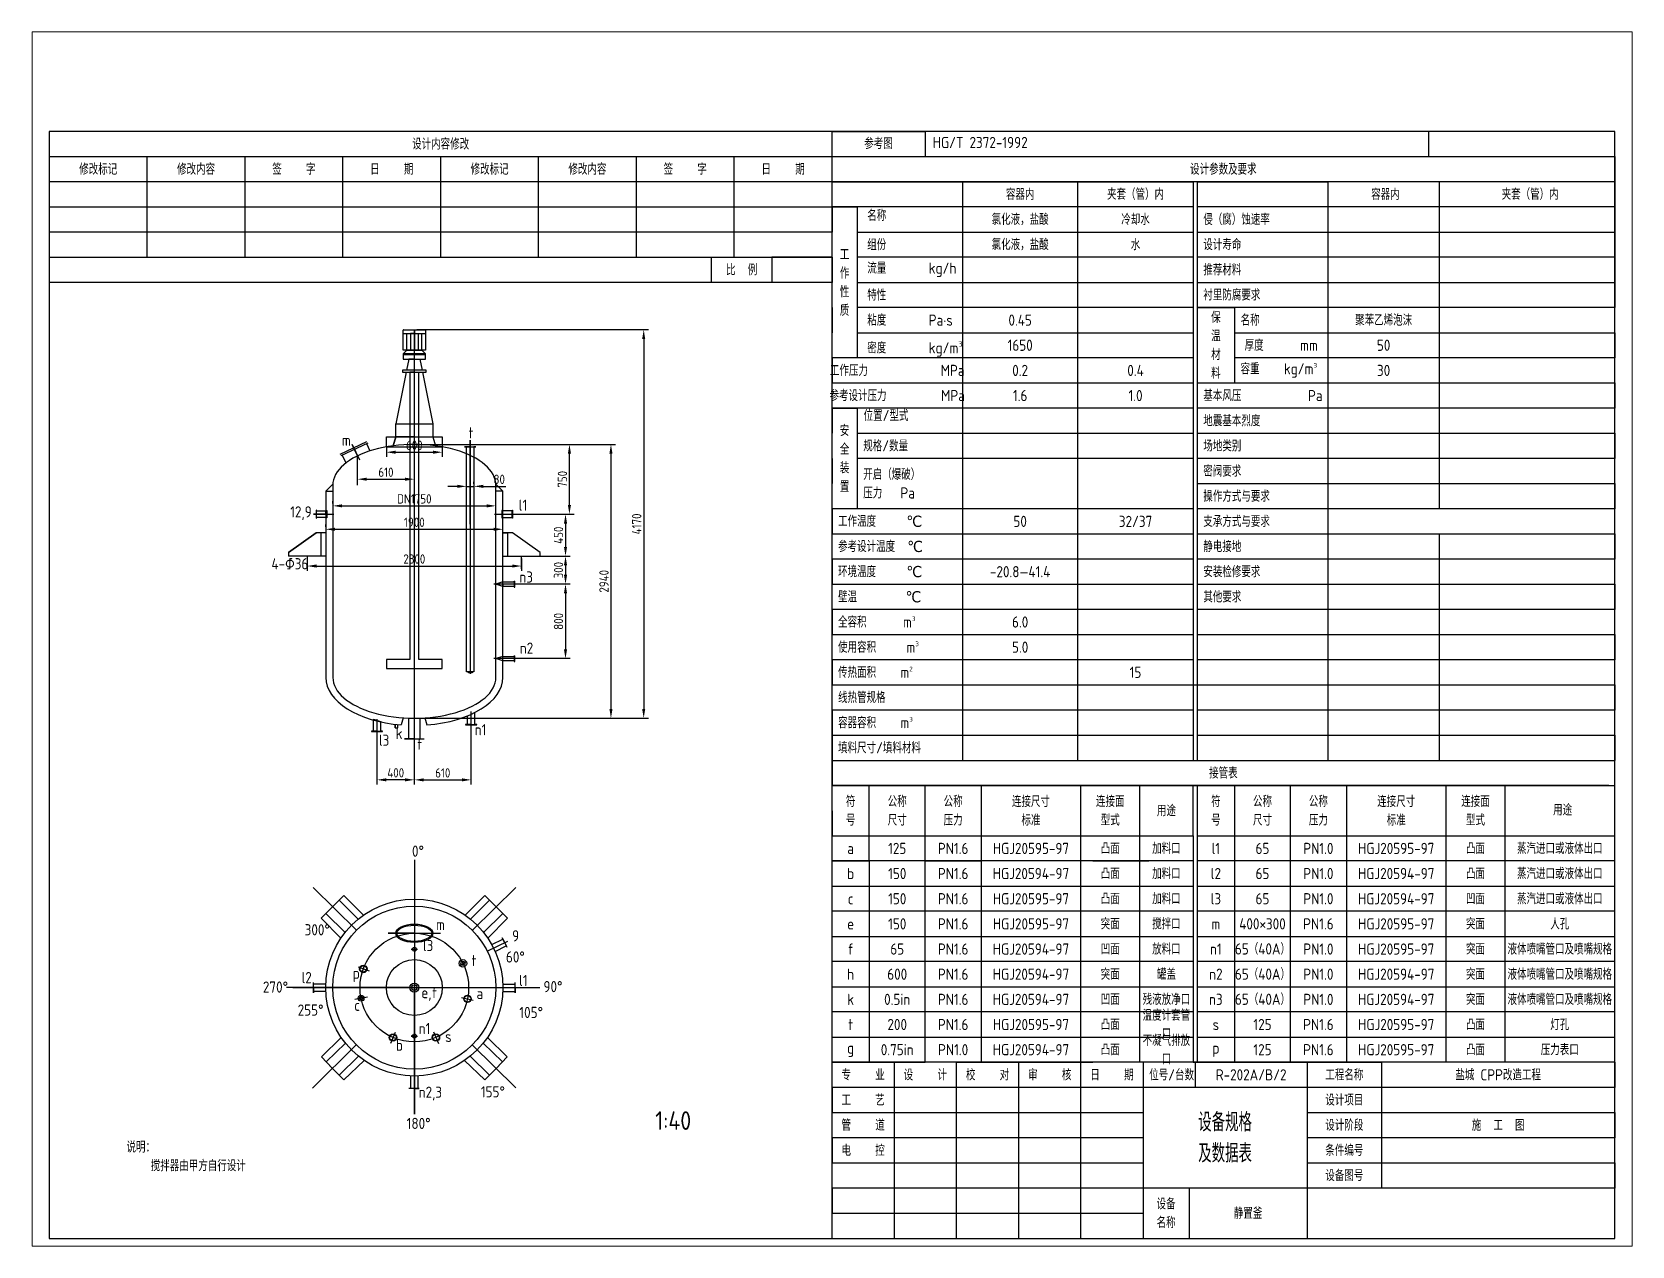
# Paper-space layout '布局1' of a CAD drawing. Header units: millimetres. Extents: x 26 to 231, y 20 to 176.
# The model-space entities are those that its viewports show. They can reach past a viewport. Long polylines and large blocks are cut down to what shows.
import ezdxf

# ---------------------------------------------------------------- set-up
doc = ezdxf.new("R2010")
doc.units = ezdxf.units.MM
doc.styles.get("Standard").update_dxf_attribs({"font": 'arial.ttf'})
doc.styles.add('长仿宋', font='gbenor.shx', dxfattribs={"bigfont": 'gbcbig.shx'})
doc.dimstyles.new('ISO-25', dxfattribs={"dimtxt": 2.5, "dimasz": 2.5, "dimexe": 1.25, "dimexo": 0.625, "dimtad": 1, "dimtxsty": 'Standard', "dimcen": 2.5, "dimadec": 0, "dimazin": 0, "dimtfac": 1, "dimtmove": 0, "dimatfit": 3, "dimfxl": 1, "dimarcsym": 0})

psp = doc.layouts.new('布局1')

msp = doc.modelspace()

# ---------------------------------------------------------------- texts
at = {"style": '长仿宋'}
for s, width, heights, insert, char_height, attachment_point in [('设计内容修改', 210, [0], (105, 293.625), 3, 5), ('参考图', 24.9399, [0], (222.47, 293.761), 3, 5), ('HG/T 2372-1992', 185, [0], (237.036, 294.023), 3, 4), ('修改标记', 26.25, [0], (13.125, 286.875), 3, 5), ('修改内容', 26.25, [0], (39.375, 286.875), 3, 5), ('签    字', 26.25, [0], (65.625, 286.875), 3, 5), ('日    期', 26.25, [0], (91.875, 286.875), 3, 5), ('修改标记', 26.25, [0], (118.125, 286.875), 3, 5), ('修改内容', 26.25, [0], (144.375, 286.875), 3, 5), ('签    字', 26.25, [0], (170.625, 286.875), 3, 5), ('日    期', 26.25, [0], (196.875, 286.875), 3, 5), ('设计参数及要求', 210, [0], (315, 286.875), 3, 5), ('容器内', 30.96155, [0], (260.481, 280.125), 3, 5), ('夹套（管）内', 30.96153, [0], (291.442, 280.125), 3, 5), ('容器内', 30.96155, [0], (358.481, 280.125), 3, 5), ('夹套（管）内', 30.96153, [0], (397.316, 280.125), 3, 5), ('氯化液，盐酸', 30.96155, [0], (260.481, 273.375), 3, 5), ('冷却水', 30.96153, [0], (291.442, 273.375), 3, 5), (' 侵（腐）蚀速率', 35, [0], (308, 273.375), 3, 4), ('氯化液，盐酸', 30.96155, [0], (260.481, 266.625), 3, 5), ('水', 30.96153, [0], (291.442, 266.625), 3, 5), (' 设计寿命', 35, [0], (308, 266.625), 3, 4), ('工\\P作\\P性\\P质', 6.75, [0], (213.375, 256.5), 3, 5), ('比  例', 16.15385, [0], (185.769, 259.875), 3, 5), (' 推荐材料', 35, [0], (308, 259.875), 3, 4), (' 衬里防腐要求', 35, [0], (308, 253.125), 3, 4), ('0.45', 30.96155, [0], (260.481, 246.375), 3, 5), ('保\\P温\\P材\\P料', 10, [0], (313, 239.625), 3, 5), ('聚苯乙烯泡沫', 30, [0], (358, 246.375), 3, 5), ('1650', 30.96155, [0], (260.481, 239.625), 3, 5), ('50', 30, [0], (358, 239.625), 3, 5), ('工作压力            MPa', 35, [0], (227.5, 232.875), 3, 5), ('0.2', 30.96155, [0], (260.481, 232.875), 3, 5), ('0.4', 30.96155, [0], (291.442, 232.875), 3, 5), ('30', 30, [0], (358, 232.875), 3, 5), ('参考设计压力         MPa', 35, [0], (227.5, 226.125), 3, 5), ('1.6', 30.96155, [0], (260.481, 226.125), 3, 5), ('1.0', 30.96155, [0], (291.442, 226.125), 3, 5), (' 基本风压           Pa', 35, [0], (308, 226.125), 3, 4), (' {\\H0.6x;位置/型式}', 28.25, [0], (215.769, 220.784), 5, 4), (' 地震基本烈度', 35, [0], (308, 219.375), 3, 4), ('m', 3.44862, [0], (78.497, 215.648), 3, 1), ('t', 3.44862, [0], (112.464, 217.659), 3, 1), ('安\\P全\\P装\\P置', 6.75, [0], (213.375, 209.25), 3, 5), (' 规格/数量', 28.25, [0], (216.75, 212.625), 3, 4), (' 场地类别', 35, [0], (308, 212.625), 3, 4), (' 开启（爆破）\\P 压力   Pa', 28.25, [0], (216.75, 202.5), 3, 4), (' 密阀要求', 35, [0], (308, 205.875), 3, 4), ('l1', 3.44862, [0], (125.95, 198.21), 3, 1), (' 操作方式与要求', 35, [0], (308, 199.125), 3, 4), ('12,9', 3.44862, [0], (64.624, 196.42), 3, 1), (' 工作温度     ℃', 35, [0], (210, 192.375), 3, 4), ('50', 30.96155, [0], (260.481, 192.375), 3, 5), ('32/37', 30.96155, [0], (291.442, 192.375), 3, 5), (' 支承方式与要求', 35, [0], (308, 192.375), 3, 4), (' 参考设计温度  ℃', 35, [0], (210, 185.625), 3, 4), (' 静电接地', 35, [0], (308, 185.625), 3, 4), ('4-Φ36', 3.44862, [0], (59.599, 182.503), 3, 1), (' 环境温度     ℃', 35, [0], (210, 178.875), 3, 4), ('-20.8—41.4', 30.96155, [0], (260.481, 178.875), 3, 5), (' 安装检修要求', 35, [0], (308, 178.875), 3, 4), ('n3', 3.44862, [0], (126.124, 178.937), 3, 1), (' 壁温        ℃', 35, [0], (210, 172.125), 3, 4), (' 其他要求', 35, [0], (308, 172.125), 3, 4), ('\\A1; 全容积      m{\\H0.42x;\\S3^ ;}', 35, [0], (210, 165.375), 3, 4), ('6.0', 30.96155, [0], (260.481, 165.375), 3, 5), ('n2', 3.44862, [0], (126.25, 159.86), 3, 1), ('\\A1; 使用容积     m{\\H0.42x;\\S3^ ;}', 35, [0], (210, 158.625), 3, 4), ('5.0', 30.96155, [0], (260.481, 158.625), 3, 5), ('\\A1; 传热面积    m{\\H0.42x;\\S2^ ;}', 35, [0], (210, 151.875), 3, 4), ('15', 30.96155, [0], (291.442, 151.875), 3, 5), (' 线热管规格', 35, [0], (210, 145.125), 3, 4), ('n1', 3.44862, [0], (114.14, 137.981), 3, 1), ('\\A1; 容器容积    m{\\H0.42x;\\S3^ ;}', 35, [0], (210, 138.375), 3, 4), ('l3', 3.44862, [0], (88.424, 135.154), 3, 1), ('k', 3.44862, [0], (92.941, 136.961), 3, 1), ('f', 3.44862, [0], (98.543, 134.11), 3, 1), (' 填料尺寸/填料材料', 35, [0], (210, 131.625), 3, 4), ('接管表', 210, [0], (315, 124.87), 3, 5), ('符\\P号', 10, [0], (215, 114.745), 3, 5), ('公称\\P尺寸', 15, [0], (227.5, 114.745), 3, 5), ('公称\\P压力', 15, [0], (242.5, 114.745), 3, 5), ('\\pxqc;连接尺寸\\P\\pq*;标准', 26.7692, [0], (263.385, 114.723), 3, 5), ('连接面\\P型式', 15.75698, [0], (284.648, 114.745), 3, 5), ('用途', 14.3969, [0], (299.725, 114.745), 3, 5), ('符\\P号', 10, [0], (313, 114.745), 3, 5), ('公称\\P尺寸', 15, [0], (325.5, 114.745), 3, 5), ('公称\\P压力', 15, [0], (340.5, 114.745), 3, 5), ('\\pxqc;连接尺寸\\P\\pq*;标准', 26.7692, [0], (361.385, 114.723), 3, 5), ('连接面\\P型式', 15.75698, [0], (382.648, 114.745), 3, 5), ('用途', 25.7921, [12.721], (406.021, 114.945), 3, 5), ('0°', 7.85214, [0], (97.309, 105.403), 3, 1), ('a', 10, [0], (215, 104.625), 3, 5), ('125', 15, [0], (227.5, 104.625), 3, 5), ('PN1.6', 15, [0], (242.5, 104.625), 3, 5), ('HGJ20595-97', 26.7692, [0], (263.385, 104.625), 3, 5), ('凸面', 15.75698, [0], (284.648, 104.625), 3, 5), ('加料口', 14.3969, [0], (299.725, 104.625), 3, 5), ('l1', 10, [0], (313, 104.625), 3, 5), ('65', 15, [0], (325.5, 104.625), 3, 5), ('PN1.0', 15, [0], (340.5, 104.625), 3, 5), ('HGJ20595-97', 26.7692, [0], (361.385, 104.625), 3, 5), ('凸面', 15.75698, [0], (382.648, 104.625), 3, 5), ('蒸汽进口或液体出口', 29.47382, [0], (405.263, 104.625), 3, 5), ('b', 10, [0], (215, 97.875), 3, 5), ('150', 15, [0], (227.5, 97.875), 3, 5), ('PN1.6', 15, [0], (242.5, 97.875), 3, 5), ('HGJ20594-97', 26.7692, [0], (263.385, 97.875), 3, 5), ('凸面', 15.75698, [0], (284.648, 97.875), 3, 5), ('加料口', 14.3969, [0], (299.725, 97.875), 3, 5), ('l2', 10, [0], (313, 97.875), 3, 5), ('65', 15, [0], (325.5, 97.875), 3, 5), ('PN1.0', 15, [0], (340.5, 97.875), 3, 5), ('HGJ20594-97', 26.7692, [0], (361.385, 97.875), 3, 5), ('凸面', 15.75698, [0], (382.648, 97.875), 3, 5), ('蒸汽进口或液体出口', 29.47382, [0], (405.263, 97.875), 3, 5), ('c', 10, [0], (215, 91.125), 3, 5), ('150', 15, [0], (227.5, 91.125), 3, 5), ('PN1.6', 15, [0], (242.5, 91.125), 3, 5), ('HGJ20595-97', 26.7692, [0], (263.385, 91.125), 3, 5), ('凸面', 15.75698, [0], (284.648, 91.125), 3, 5), ('加料口', 14.3969, [0], (299.725, 91.125), 3, 5), ('l3', 10, [0], (313, 91.125), 3, 5), ('65', 15, [0], (325.5, 91.125), 3, 5), ('PN1.0', 15, [0], (340.5, 91.125), 3, 5), ('HGJ20594-97', 26.7692, [0], (361.385, 91.125), 3, 5), ('凹面', 15.75698, [0], (382.648, 91.125), 3, 5), ('蒸汽进口或液体出口', 29.47382, [0], (405.263, 91.125), 3, 5), ('150', 15, [0], (227.5, 84.375), 3, 5), ('PN1.6', 15, [0], (242.5, 84.375), 3, 5), ('HGJ20595-97', 26.7692, [0], (263.385, 84.375), 3, 5), ('突面', 15.75698, [0], (284.648, 84.375), 3, 5), ('搅拌口', 14.3969, [0], (299.725, 84.375), 3, 5), ('400×300', 15, [0], (325.5, 84.375), 3, 5), ('PN1.6', 15, [0], (340.5, 84.375), 3, 5), ('HGJ20595-97', 26.7692, [0], (361.385, 84.375), 3, 5), ('突面', 15.75698, [0], (382.648, 84.375), 3, 5), ('人孔', 29.47382, [0], (405.263, 84.375), 3, 5), ('300°', 7.85214, [0], (68.515, 84.299), 3, 1), ('m', 3.44862, [0], (103.739, 85.678), 3, 1), ('9', 3.44862, [0], (124.179, 82.659), 3, 1), ('e', 10, [0], (215, 84.375), 3, 5), ('m', 10, [0], (313, 84.375), 3, 5), ('l3', 3.44862, [0], (100.222, 80.078), 3, 1), ('f', 10, [0], (215, 77.625), 3, 5), ('65', 15, [0], (227.5, 77.625), 3, 5), ('PN1.6', 15, [0], (242.5, 77.625), 3, 5), ('HGJ20594-97', 26.7692, [0], (263.385, 77.625), 3, 5), ('凹面', 15.75698, [0], (284.648, 77.625), 3, 5), ('放料口', 14.3969, [0], (299.725, 77.625), 3, 5), ('n1', 10, [0], (313, 77.625), 3, 5), ('65（40A）', 15, [0], (325.5, 77.625), 3, 5), ('PN1.0', 15, [0], (340.5, 77.625), 3, 5), ('HGJ20595-97', 26.7692, [0], (361.385, 77.625), 3, 5), ('突面', 15.75698, [0], (382.648, 77.625), 3, 5), ('液体喷嘴管口及喷嘴规格', 29.47382, [0], (405.263, 77.625), 3, 5), ('t', 3.44862, [0], (113.27, 76.048), 3, 1), ('60°', 7.85214, [0], (122.516, 76.997), 3, 1), ('270°', 7.85214, [0], (57.305, 68.931), 3, 1), ('l2', 3.44862, [0], (67.689, 71.459), 3, 1), ('p', 3.44862, [0], (81.41, 72.654), 3, 1), ('l1', 3.44862, [0], (126.047, 70.69), 3, 1), ('90°', 7.85214, [0], (132.593, 69.041), 3, 1), ('h', 10, [0], (215, 70.875), 3, 5), ('600', 15, [0], (227.5, 70.875), 3, 5), ('PN1.6', 15, [0], (242.5, 70.875), 3, 5), ('HGJ20594-97', 26.7692, [0], (263.385, 70.875), 3, 5), ('突面', 15.75698, [0], (284.648, 70.875), 3, 5), ('罐盖', 14.3969, [0], (299.725, 70.875), 3, 5), ('n2', 10, [0], (313, 70.875), 3, 5), ('65（40A）', 15, [0], (325.5, 70.875), 3, 5), ('PN1.0', 15, [0], (340.5, 70.875), 3, 5), ('HGJ20594-97', 26.7692, [0], (361.385, 70.875), 3, 5), ('突面', 15.75698, [0], (382.648, 70.875), 3, 5), ('液体喷嘴管口及喷嘴规格', 29.47382, [0], (405.263, 70.875), 3, 5), ('e,f', 3.44862, [0], (99.807, 67.429), 3, 1), ('a', 3.44862, [0], (114.602, 67.208), 3, 1), ('k', 10, [0], (215, 64.125), 3, 5), ('0.5in', 15, [0], (227.5, 64.125), 3, 5), ('PN1.6', 15, [0], (242.5, 64.125), 3, 5), ('HGJ20594-97', 26.7692, [0], (263.385, 64.125), 3, 5), ('凹面', 15.75698, [0], (284.648, 64.125), 3, 5), ('残液放净口', 14.3969, [0], (299.725, 64.125), 3, 5), ('n3', 10, [0], (313, 64.125), 3, 5), ('65（40A）', 15, [0], (325.5, 64.125), 3, 5), ('PN1.0', 15, [0], (340.5, 64.125), 3, 5), ('HGJ20594-97', 26.7692, [0], (361.385, 64.125), 3, 5), ('突面', 15.75698, [0], (382.648, 64.125), 3, 5), ('液体喷嘴管口及喷嘴规格', 29.47382, [0], (405.263, 64.125), 3, 5), ('255°', 7.85214, [0], (66.646, 62.758), 3, 1), ('c', 3.44862, [0], (81.821, 64.032), 3, 1), ('105°', 7.85214, [0], (126.109, 62.123), 3, 1), ('n1', 3.44862, [0], (99.119, 57.803), 3, 1), ('t', 10, [0], (215, 57.375), 3, 5), ('200', 15, [0], (227.5, 57.375), 3, 5), ('PN1.6', 15, [0], (242.5, 57.375), 3, 5), ('HGJ20595-97', 26.7692, [0], (263.385, 57.375), 3, 5), ('凸面', 15.75698, [0], (284.648, 57.375), 3, 5), ('温度计套管口', 14.3969, [0], (299.725, 57.375), 3, 5), ('s', 10, [0], (313, 57.375), 3, 5), ('125', 15, [0], (325.5, 57.375), 3, 5), ('PN1.6', 15, [0], (340.5, 57.375), 3, 5), ('HGJ20595-97', 26.7692, [0], (361.385, 57.375), 3, 5), ('凸面', 15.75698, [0], (382.648, 57.375), 3, 5), ('灯孔', 29.47382, [0], (405.263, 57.375), 3, 5), ('b', 3.44862, [0], (92.987, 53.333), 3, 1), ('s', 3.44862, [0], (106.195, 55.675), 3, 1), ('g', 10, [0], (215, 50.625), 3, 5), ('0.75in', 15, [0], (227.5, 50.625), 3, 5), ('PN1.0', 15, [0], (242.5, 50.625), 3, 5), ('HGJ20594-97', 26.7692, [0], (263.385, 50.625), 3, 5), ('凸面', 15.75698, [0], (284.648, 50.625), 3, 5), ('不凝气排放口', 14.3969, [0], (299.725, 50.625), 3, 5), ('p', 10, [0], (313, 50.625), 3, 5), ('125', 15, [0], (325.5, 50.625), 3, 5), ('PN1.6', 15, [0], (340.5, 50.625), 3, 5), ('HGJ20595-97', 26.7692, [0], (361.385, 50.625), 3, 5), ('凸面', 15.75698, [0], (382.648, 50.625), 3, 5), ('压力表口', 29.47382, [0], (405.263, 50.625), 3, 5), ('专    业', 16.6923, [0], (218.346, 43.875), 3, 5), ('设    计', 16.6923, [0], (235.038, 43.875), 3, 5), ('校    对', 16.6923, [0], (251.731, 43.875), 3, 5), ('审    核', 16.6923, [0], (268.423, 43.875), 3, 5), ('日    期', 16.6923, [0], (285.115, 43.875), 3, 5), (' 位号/台数', 14, [0], (293.462, 43.875), 3, 4), ('R-202A/B/2', 30, [0], (322.462, 43.875), 3, 5), ('工程名称', 20, [0], (347.462, 43.875), 3, 5), ('盐城 CPP改造工程', 62.53847, [0], (388.731, 43.875), 3, 5), ('n2,3', 3.44862, [0], (99.119, 40.713), 3, 1), ('155°', 7.85214, [0], (115.778, 40.821), 3, 1), ('工    艺', 16.6923, [0], (218.346, 37.125), 3, 5), ('设计项目', 20, [0], (347.462, 37.125), 3, 5), ('180°', 7.85214, [0], (95.88, 32.342), 3, 1), ('1:40', 23.46731, [0], (162.579, 34.102), 5, 1), ('管    道', 16.6923, [0], (218.346, 30.375), 3, 5), ('设备规格\\P及数据表', 44, [0], (315.462, 27), 5, 5), ('设计阶段', 20, [0], (347.462, 30.375), 3, 5), ('施  工  图', 62.53847, [0], (388.731, 30.375), 3, 5), ('说明：\\P    搅拌器由甲方自行设计', 54.84486, [11.684], (20.719, 26.018), 3, 1), ('电    控', 16.6923, [0], (218.346, 23.625), 3, 5), ('条件编号', 20, [0], (347.462, 23.625), 3, 5), ('设备图号', 20, [0], (347.462, 16.875), 3, 5), ('设备\\P名称', 12.35844, [0], (299.641, 6.75), 3, 5), ('静置釜', 31.64156, [0], (321.641, 6.75), 3, 5)]:
    msp.add_mtext_dynamic_manual_height_columns(s, width=width, gutter_width=12.5, heights=heights, dxfattribs=dict(at, insert=insert, char_height=char_height, attachment_point=attachment_point))
at = {"attachment_point": 4, "style": '长仿宋'}
for s, insert, char_height in [(' {\\H0.6x;名称}', (216.75, 274.453), 5), (' {\\H0.6x;流量       kg/h}', (216.75, 259.875), 5), (' {\\H0.6x;特性}', (216.75, 253.125), 5), (' {\\H0.6x;粘度       Pa·s}', (216.75, 246.375), 5), (' 名称', (318, 246.375), 3), (' {\\H0.6x;厚度      mm}', (318, 239.625), 5), ('\\A1; 容重    kg/m{\\H0.42x;\\S3^ ;}', (318, 232.875), 3)]:
    msp.add_mtext(s, dxfattribs=dict(at, insert=insert, char_height=char_height))
at = {"style": '长仿宋'}
for s, insert, char_height, width, attachment_point in [(' 组份', (217.829, 266.625), 3, 10.83369, 4), ('\\A1; {\\H0.6x;密度       kg/m\\H0.49x;\\S3^ ;}', (216.75, 236.529), 5, 25.65022, 7)]:
    msp.add_mtext(s, dxfattribs=dict(at, insert=insert, char_height=char_height, width=width, attachment_point=attachment_point))

# ---------------------------------------------------------------- blocks, each defined once
blk = doc.blocks.new('*D1')
at = {"color": 0, "lineweight": -2, "transparency": 16777216}
for p, q in [((98.57, 213.04), (151.94, 213.04)), ((150.69, 210.54), (150.69, 142.06)), ((98.57, 139.56), (151.94, 139.56))]:
    blk.add_line(p, q, dxfattribs=at)
at = {"color": 0, "transparency": 16777216}
for points in [[(150.28, 210.54), (151.11, 210.54), (150.69, 213.04)], [(150.28, 142.06), (151.11, 142.06), (150.69, 139.56)]]:
    blk.add_solid(points, dxfattribs=at)
at = {"layer": 'Defpoints', "color": 0, "transparency": 16777216}
for p in [(97.94, 213.04), (97.94, 139.56), (150.69, 139.56)]:
    blk.add_point(p, dxfattribs=at)
at = {"color": 0, "transparency": 16777216, "insert": (148.82, 176.3), "char_height": 2.5, "width": 9.2035, "attachment_point": 5, "rotation": 90, "style": '长仿宋'}
blk.add_mtext('2940', dxfattribs=at)
blk = doc.blocks.new('*D2')
at = {"color": 0, "lineweight": -2, "transparency": 16777216}
for p, q in [((98.57, 243.81), (160.73, 243.81)), ((159.48, 241.31), (159.48, 142.06)), ((98.57, 139.56), (160.73, 139.56))]:
    blk.add_line(p, q, dxfattribs=at)
at = {"color": 0, "transparency": 16777216}
for points in [[(159.06, 241.31), (159.89, 241.31), (159.48, 243.81)], [(159.06, 142.06), (159.89, 142.06), (159.48, 139.56)]]:
    blk.add_solid(points, dxfattribs=at)
at = {"layer": 'Defpoints', "color": 0, "transparency": 16777216}
for p in [(97.94, 243.81), (97.94, 139.56), (159.48, 139.56)]:
    blk.add_point(p, dxfattribs=at)
at = {"color": 0, "transparency": 16777216, "insert": (157.6, 191.68), "char_height": 2.5, "width": 9.7592, "attachment_point": 5, "rotation": 90, "style": '长仿宋'}
blk.add_mtext('4170', dxfattribs=at)
blk = doc.blocks.new('*D3')
at = {"color": 0, "lineweight": -2, "transparency": 16777216}
for p, q in [((69.19, 182.41), (69.19, 179.14)), ((71.69, 180.39), (124.19, 180.39)), ((126.69, 182.41), (126.69, 179.14))]:
    blk.add_line(p, q, dxfattribs=at)
at = {"color": 0, "transparency": 16777216}
for points in [[(71.69, 180.81), (71.69, 179.97), (69.19, 180.39)], [(124.19, 180.81), (124.19, 179.97), (126.69, 180.39)]]:
    blk.add_solid(points, dxfattribs=at)
at = {"layer": 'Defpoints', "color": 0, "transparency": 16777216}
for p in [(69.19, 183.04), (126.69, 183.04), (126.69, 180.39)]:
    blk.add_point(p, dxfattribs=at)
at = {"color": 0, "transparency": 16777216, "insert": (97.94, 182.27), "char_height": 2.5, "attachment_point": 5, "style": '长仿宋'}
blk.add_mtext('2300', dxfattribs=at)
blk = doc.blocks.new('*D4')
at = {"color": 0, "lineweight": -2, "transparency": 16777216}
for p, q in [((76.07, 197.16), (76.07, 197.78)), ((119.82, 197.16), (119.82, 197.78)), ((78.57, 196.53), (117.32, 196.53))]:
    blk.add_line(p, q, dxfattribs=at)
at = {"color": 0, "transparency": 16777216}
for points in [[(78.57, 196.95), (78.57, 196.11), (76.07, 196.53)], [(117.32, 196.95), (117.32, 196.11), (119.82, 196.53)]]:
    blk.add_solid(points, dxfattribs=at)
at = {"layer": 'Defpoints', "color": 0, "transparency": 16777216}
for p in [(76.07, 196.53), (119.82, 196.53), (119.82, 196.53)]:
    blk.add_point(p, dxfattribs=at)
at = {"color": 0, "transparency": 16777216, "insert": (97.94, 198.41), "char_height": 2.5, "attachment_point": 5, "style": '长仿宋'}
blk.add_mtext('DN1750', dxfattribs=at)
blk = doc.blocks.new('*D5')
at = {"color": 0, "lineweight": -2, "transparency": 16777216}
for p, q in [((74.19, 190.88), (74.19, 191.5)), ((76.69, 190.25), (119.19, 190.25)), ((121.69, 190.88), (121.69, 191.5))]:
    blk.add_line(p, q, dxfattribs=at)
at = {"color": 0, "transparency": 16777216}
for points in [[(76.69, 190.67), (76.69, 189.83), (74.19, 190.25)], [(119.19, 190.67), (119.19, 189.83), (121.69, 190.25)]]:
    blk.add_solid(points, dxfattribs=at)
at = {"layer": 'Defpoints', "color": 0, "transparency": 16777216}
for p in [(74.19, 190.25), (121.69, 190.25), (121.69, 190.25)]:
    blk.add_point(p, dxfattribs=at)
at = {"color": 0, "transparency": 16777216, "insert": (97.94, 192.13), "char_height": 2.5, "width": 7.222, "attachment_point": 5, "style": '长仿宋'}
blk.add_mtext('1900', dxfattribs=at)
blk = doc.blocks.new('*D6')
at = {"color": 0, "lineweight": -2, "transparency": 16777216}
for p, q in [((82.69, 204.31), (82.69, 204.94)), ((85.19, 203.69), (95.44, 203.69)), ((97.94, 204.31), (97.94, 204.94))]:
    blk.add_line(p, q, dxfattribs=at)
at = {"color": 0, "transparency": 16777216}
for points in [[(85.19, 204.1), (85.19, 203.27), (82.69, 203.69)], [(95.44, 204.1), (95.44, 203.27), (97.94, 203.69)]]:
    blk.add_solid(points, dxfattribs=at)
at = {"layer": 'Defpoints', "color": 0, "transparency": 16777216}
for p in [(82.69, 203.69), (97.94, 203.69), (97.94, 203.69)]:
    blk.add_point(p, dxfattribs=at)
at = {"color": 0, "transparency": 16777216, "insert": (90.32, 205.56), "char_height": 2.5, "attachment_point": 5, "style": '长仿宋'}
blk.add_mtext('610', dxfattribs=at)
blk = doc.blocks.new('*D7')
at = {"color": 0, "lineweight": -2, "transparency": 16777216}
for p, q in [((90.44, 212.4), (90.44, 209.67)), ((92.94, 210.92), (102.94, 210.92)), ((105.44, 212.4), (105.44, 209.67))]:
    blk.add_line(p, q, dxfattribs=at)
at = {"color": 0, "transparency": 16777216}
for points in [[(92.94, 211.34), (92.94, 210.5), (90.44, 210.92)], [(102.94, 211.34), (102.94, 210.5), (105.44, 210.92)]]:
    blk.add_solid(points, dxfattribs=at)
at = {"layer": 'Defpoints', "color": 0, "transparency": 16777216}
for p in [(90.44, 213.02), (105.44, 213.02), (105.44, 210.92)]:
    blk.add_point(p, dxfattribs=at)
at = {"color": 0, "transparency": 16777216, "insert": (97.94, 212.79), "char_height": 2.5, "width": 5.9274, "attachment_point": 5, "style": '长仿宋'}
blk.add_mtext('600', dxfattribs=at)
blk = doc.blocks.new('*D8')
at = {"color": 0, "lineweight": -2, "transparency": 16777216}
for p, q in [((109.44, 201.77), (106.94, 201.77)), ((111.94, 202.4), (111.94, 203.02)), ((111.94, 201.77), (113.94, 201.77)), ((113.94, 202.4), (113.94, 203.02)), ((116.44, 201.77), (122.49, 201.77))]:
    blk.add_line(p, q, dxfattribs=at)
at = {"color": 0, "transparency": 16777216}
for points in [[(109.44, 202.19), (109.44, 201.35), (111.94, 201.77)], [(116.44, 202.19), (116.44, 201.35), (113.94, 201.77)]]:
    blk.add_solid(points, dxfattribs=at)
at = {"layer": 'Defpoints', "color": 0, "transparency": 16777216}
for p in [(111.94, 201.77), (113.94, 201.77), (113.94, 201.77)]:
    blk.add_point(p, dxfattribs=at)
at = {"color": 0, "transparency": 16777216, "insert": (120.71, 203.65), "char_height": 2.5, "attachment_point": 5, "style": '长仿宋'}
blk.add_mtext('80', dxfattribs=at)
blk = doc.blocks.new('*D9')
at = {"color": 0, "lineweight": -2, "transparency": 16777216}
for p, q in [((97.94, 123.64), (97.94, 124.27)), ((100.44, 123.02), (110.69, 123.02)), ((113.19, 123.64), (113.19, 124.27))]:
    blk.add_line(p, q, dxfattribs=at)
at = {"color": 0, "transparency": 16777216}
for points in [[(100.44, 123.43), (100.44, 122.6), (97.94, 123.02)], [(110.69, 123.43), (110.69, 122.6), (113.19, 123.02)]]:
    blk.add_solid(points, dxfattribs=at)
at = {"layer": 'Defpoints', "color": 0, "transparency": 16777216}
for p in [(97.94, 123.02), (113.19, 123.02), (113.19, 123.02)]:
    blk.add_point(p, dxfattribs=at)
at = {"color": 0, "transparency": 16777216, "insert": (105.57, 124.89), "char_height": 2.5, "attachment_point": 5, "style": '长仿宋'}
blk.add_mtext('610', dxfattribs=at)
blk = doc.blocks.new('*D10')
at = {"color": 0, "lineweight": -2, "transparency": 16777216}
for p, q in [((87.94, 122.4), (87.94, 124.28)), ((95.44, 123.03), (90.44, 123.03)), ((97.94, 122.4), (97.94, 124.28))]:
    blk.add_line(p, q, dxfattribs=at)
at = {"color": 0, "transparency": 16777216}
for points in [[(90.44, 123.45), (90.44, 122.61), (87.94, 123.03)], [(95.44, 123.45), (95.44, 122.61), (97.94, 123.03)]]:
    blk.add_solid(points, dxfattribs=at)
at = {"layer": 'Defpoints', "color": 0, "transparency": 16777216}
for p in [(87.94, 123.03), (87.94, 121.78), (97.94, 121.78)]:
    blk.add_point(p, dxfattribs=at)
at = {"color": 0, "transparency": 16777216, "insert": (92.94, 124.91), "char_height": 2.5, "attachment_point": 5, "style": '长仿宋'}
blk.add_mtext('400', dxfattribs=at)
blk = doc.blocks.new('*D11')
at = {"color": 0, "lineweight": -2, "transparency": 16777216}
for p, q in [((123.36, 213.04), (140.8, 213.04)), ((139.55, 196.79), (139.55, 210.54)), ((124.38, 194.29), (140.8, 194.29))]:
    blk.add_line(p, q, dxfattribs=at)
at = {"color": 0, "transparency": 16777216}
for points in [[(139.14, 210.54), (139.97, 210.54), (139.55, 213.04)], [(139.14, 196.79), (139.97, 196.79), (139.55, 194.29)]]:
    blk.add_solid(points, dxfattribs=at)
at = {"layer": 'Defpoints', "color": 0, "transparency": 16777216}
for p in [(122.73, 213.04), (139.55, 213.04), (123.76, 194.29)]:
    blk.add_point(p, dxfattribs=at)
at = {"color": 0, "transparency": 16777216, "insert": (137.68, 203.66), "char_height": 2.5, "width": 5.4945, "attachment_point": 5, "rotation": 90, "style": '长仿宋'}
blk.add_mtext('750', dxfattribs=at)
blk = doc.blocks.new('*D12')
at = {"color": 0, "lineweight": -2, "transparency": 16777216}
for p, q in [((124.38, 194.29), (139.75, 194.29)), ((138.5, 191.79), (138.5, 185.54)), ((124.38, 183.04), (139.75, 183.04))]:
    blk.add_line(p, q, dxfattribs=at)
at = {"color": 0, "transparency": 16777216}
for points in [[(138.08, 191.79), (138.92, 191.79), (138.5, 194.29)], [(138.08, 185.54), (138.92, 185.54), (138.5, 183.04)]]:
    blk.add_solid(points, dxfattribs=at)
at = {"layer": 'Defpoints', "color": 0, "transparency": 16777216}
for p in [(123.76, 194.29), (123.76, 183.04), (138.5, 183.04)]:
    blk.add_point(p, dxfattribs=at)
at = {"color": 0, "transparency": 16777216, "insert": (136.62, 188.66), "char_height": 2.5, "attachment_point": 5, "rotation": 90, "style": '长仿宋'}
blk.add_mtext('450', dxfattribs=at)
blk = doc.blocks.new('*D13')
at = {"color": 0, "lineweight": -2, "transparency": 16777216}
for p, q in [((124.38, 183.04), (139.75, 183.04)), ((138.5, 180.54), (138.5, 178.04)), ((139.11, 175.54), (137.25, 175.54))]:
    blk.add_line(p, q, dxfattribs=at)
at = {"color": 0, "transparency": 16777216}
for points in [[(138.08, 180.54), (138.92, 180.54), (138.5, 183.04)], [(138.08, 178.04), (138.92, 178.04), (138.5, 175.54)]]:
    blk.add_solid(points, dxfattribs=at)
at = {"layer": 'Defpoints', "color": 0, "transparency": 16777216}
for p in [(123.76, 183.04), (138.5, 175.54), (139.73, 175.54)]:
    blk.add_point(p, dxfattribs=at)
at = {"color": 0, "transparency": 16777216, "insert": (136.62, 179.29), "char_height": 2.5, "attachment_point": 5, "rotation": 90, "style": '长仿宋'}
blk.add_mtext('300', dxfattribs=at)
blk = doc.blocks.new('*D14')
at = {"color": 0, "lineweight": -2, "transparency": 16777216}
for p, q in [((139.11, 175.54), (137.25, 175.54)), ((138.5, 173.04), (138.5, 158.04)), ((139.11, 155.54), (137.25, 155.54))]:
    blk.add_line(p, q, dxfattribs=at)
at = {"color": 0, "transparency": 16777216}
for points in [[(138.08, 173.04), (138.92, 173.04), (138.5, 175.54)], [(138.08, 158.04), (138.92, 158.04), (138.5, 155.54)]]:
    blk.add_solid(points, dxfattribs=at)
at = {"layer": 'Defpoints', "color": 0, "transparency": 16777216}
for p in [(139.73, 175.54), (138.5, 155.54), (139.73, 155.54)]:
    blk.add_point(p, dxfattribs=at)
at = {"color": 0, "transparency": 16777216, "insert": (136.62, 165.54), "char_height": 2.5, "attachment_point": 5, "rotation": 90, "style": '长仿宋'}
blk.add_mtext('800', dxfattribs=at)

# ---------------------------------------------------------------- dimensions: what is measured, and where the dimension line sits
for base, p1, p2, angle, text, override, picture, middle in [((159.476, 139.557), (97.942, 243.807), (97.942, 139.557), 90, '4170', {"dimtxsty": '长仿宋'}, '*D2', (157.601, 191.682)), ((150.692, 139.557), (97.942, 213.036), (97.942, 139.557), 90, '2940', {"dimtxsty": '长仿宋'}, '*D1', (148.817, 176.296)), ((139.553, 213.036), (123.758, 194.286), (122.732, 213.036), 90, '750', {"dimtxsty": '长仿宋'}, '*D11', (137.678, 203.661)), ((97.942, 203.686), (82.692, 203.686), (97.942, 203.686), 180, '610', {"dimtxsty": '长仿宋'}, '*D6', (90.317, 205.561)), ((113.942, 201.771), (111.942, 201.771), (113.942, 201.771), 180, '80', {"dimtxsty": '长仿宋'}, '*D8', (120.714, 203.646)), ((138.499, 183.036), (123.758, 194.286), (123.758, 183.036), 90, '450', {"dimtxsty": '长仿宋'}, '*D12', (136.624, 188.661)), ((138.499, 175.536), (123.758, 183.036), (139.732, 175.536), 90, '300', {"dimtxsty": '长仿宋', "dimtmove": 1}, '*D13', (136.624, 179.286)), ((138.499, 155.536), (139.732, 175.536), (139.732, 155.536), 90, '800', {"dimtxsty": '长仿宋', "dimtmove": 1}, '*D14', (136.624, 165.536)), ((113.192, 123.016), (97.942, 123.016), (113.192, 123.016), 180, '610', {"dimtxsty": '长仿宋'}, '*D9', (105.567, 124.891))]:
    dim = msp.add_linear_dim(base=base, p1=p1, p2=p2, angle=angle, text=text, dimstyle='ISO-25', override=override)
    dim.commit()
    dim.dimension.update_dxf_attribs({"geometry": picture, "text_midpoint": middle})
for base, p1, p2, text, picture, middle in [((105.442, 210.92), (90.442, 213.021), (105.442, 213.021), '600', '*D7', (97.942, 212.795)), ((119.817, 196.53), (76.067, 196.53), (119.817, 196.53), 'DN1750', '*D4', (97.942, 198.412)), ((121.692, 190.25), (74.192, 190.25), (121.692, 190.25), '1900', '*D5', (97.942, 192.125)), ((126.692, 180.391), (69.192, 183.036), (126.692, 183.036), '2300', '*D3', (97.942, 182.266)), ((87.942, 123.031), (97.942, 121.778), (87.942, 121.778), '400', '*D10', (92.942, 124.906))]:
    dim = msp.add_linear_dim(base=base, p1=p1, p2=p2, text=text, dimstyle='ISO-25', override={"dimtxsty": '长仿宋'})
    dim.commit()
    dim.dimension.update_dxf_attribs({"geometry": picture, "text_midpoint": middle})

# ---------------------------------------------------------------- linework, layer by layer
for p, q in [((210, 0), (210, 297)), ((210, 297), (235, 297)), ((235, 297), (235, 290.25)), ((420, 297), (370, 297)), ((370, 297), (370, 290.25)), ((0, 290.25), (420, 290.25)), ((26.25, 263.25), (26.25, 290.25)), ((26.25, 290.25), (52.5, 290.25)), ((52.5, 290.25), (52.5, 263.25)), ((78.75, 263.25), (78.75, 290.25)), ((78.75, 290.25), (105, 290.25)), ((105, 290.25), (105, 263.25)), ((131.25, 263.25), (131.25, 290.25)), ((131.25, 290.25), (157.5, 290.25)), ((157.5, 290.25), (157.5, 263.25)), ((183.75, 263.25), (183.75, 290.25)), ((420, 290.25), (420, 283.5)), ((420, 283.5), (0, 283.5)), ((0, 283.5), (0, 276.75)), ((210, 283.5), (306.923, 283.5)), ((210, 283.5), (245, 283.5)), ((245, 283.5), (245, 128.25)), ((275.962, 128.25), (275.962, 283.5)), ((306.923, 283.5), (306.923, 128.25)), ((420, 283.5), (308, 283.5)), ((308, 283.5), (308, 128.25)), ((308, 283.5), (343, 283.5)), ((343, 283.5), (343, 128.25)), ((373, 195.75), (373, 283.5)), ((420, 283.5), (420, 276.75)), ((0, 276.75), (210, 276.75)), ((210, 276.75), (210, 270)), ((306.923, 276.75), (210, 276.75)), ((210, 276.75), (216.75, 276.75)), ((216.75, 276.75), (216.75, 236.25)), ((420, 276.75), (308, 276.75)), ((420, 276.75), (420, 270)), ((210, 270), (0, 270)), ((0, 270), (0, 263.25)), ((216.75, 270), (306.923, 270)), ((308, 270), (420, 270)), ((420, 270), (420, 263.25)), ((0, 263.25), (210, 263.25)), ((0, 263.25), (26.25, 263.25)), ((52.5, 263.25), (78.75, 263.25)), ((105, 263.25), (131.25, 263.25)), ((157.5, 263.25), (183.75, 263.25)), ((177.692, 256.5), (177.692, 263.25)), ((210, 263.25), (193.846, 263.25)), ((193.846, 263.25), (193.846, 256.5)), ((210, 263.25), (210, 256.5)), ((306.923, 263.25), (216.75, 263.25)), ((420, 263.25), (308, 263.25)), ((420, 263.25), (420, 256.5)), ((210, 256.5), (0, 256.5)), ((193.846, 256.5), (177.692, 256.5)), ((216.75, 256.5), (306.923, 256.5)), ((308, 256.5), (420, 256.5)), ((420, 256.5), (420, 249.75)), ((210, 249.75), (210, 243)), ((306.923, 249.75), (216.75, 249.75)), ((420, 249.75), (308, 249.75)), ((308, 249.75), (318, 249.75)), ((318, 249.75), (318, 229.5)), ((94.942, 242.807), (94.942, 243.707)), ((94.942, 238.307), (94.942, 242.807)), ((94.942, 242.807), (100.942, 242.807)), ((95.042, 243.807), (100.842, 243.807)), ((95.942, 238.307), (95.942, 242.807)), ((95.942, 242.807), (98.942, 242.807)), ((97.942, 242.807), (96.942, 242.807)), ((96.942, 242.807), (96.942, 238.307)), ((97.942, 121.778), (97.942, 243.807)), ((97.942, 243.807), (97.942, 238.307)), ((98.942, 242.807), (98.942, 238.307)), ((99.942, 238.307), (99.942, 242.807)), ((100.942, 243.707), (100.942, 242.807)), ((100.942, 242.807), (100.942, 238.307)), ((216.75, 243), (306.923, 243)), ((318, 243), (420, 243)), ((420, 243), (420, 236.25)), ((94.942, 237.355), (95.942, 238.307)), ((95.942, 238.307), (94.942, 238.307)), ((97.942, 237.355), (94.942, 237.355)), ((94.942, 237.355), (94.942, 235.923)), ((97.942, 237.355), (94.942, 237.355)), ((94.942, 237.355), (94.942, 237.189)), ((94.942, 237.189), (100.942, 237.189)), ((97.942, 238.307), (95.942, 238.307)), ((96.942, 238.307), (95.942, 238.307)), ((95.942, 238.307), (99.942, 238.307)), ((99.942, 238.307), (97.942, 238.307)), ((100.942, 237.355), (97.942, 237.355)), ((98.942, 238.307), (99.942, 238.307)), ((100.942, 238.307), (99.942, 238.307)), ((99.942, 238.307), (100.942, 237.355)), ((100.942, 235.923), (100.942, 237.355)), ((210, 236.25), (210, 229.5)), ((306.923, 236.25), (210, 236.25)), ((420, 236.25), (318, 236.25)), ((95.74, 232.446), (92.942, 218.582)), ((94.742, 232.962), (94.742, 232.446)), ((95.844, 232.962), (94.742, 232.962)), ((94.742, 232.446), (95.74, 232.446)), ((94.942, 235.923), (96.442, 235.923)), ((95.74, 232.446), (100.144, 232.446)), ((96.442, 235.923), (95.844, 232.962)), ((97.942, 232.962), (95.844, 232.962)), ((97.942, 235.923), (96.442, 235.923)), ((96.442, 235.923), (99.442, 235.923)), ((97.942, 232.446), (96.754, 232.446)), ((96.754, 232.446), (96.754, 155.289)), ((97.942, 235.923), (99.442, 235.923)), ((100.04, 232.962), (97.942, 232.962)), ((99.129, 155.289), (99.129, 232.446)), ((99.442, 235.923), (100.04, 232.962)), ((99.442, 235.923), (100.942, 235.923)), ((101.142, 232.962), (100.04, 232.962)), ((100.144, 232.446), (102.942, 218.582)), ((100.144, 232.446), (101.142, 232.446)), ((101.142, 232.446), (101.142, 232.962)), ((210, 229.5), (306.923, 229.5)), ((308, 229.5), (420, 229.5)), ((420, 229.5), (420, 222.75)), ((210, 222.75), (210, 216)), ((306.923, 222.75), (210, 222.75)), ((210, 222.75), (216.75, 222.75)), ((216.75, 222.75), (216.75, 195.75)), ((420, 222.75), (308, 222.75)), ((90.442, 212.373), (90.442, 215.053)), ((90.442, 215.053), (105.442, 215.053)), ((92.942, 215.053), (92.289, 212.665)), ((92.289, 212.665), (92.942, 215.053)), ((92.942, 215.053), (92.942, 218.582)), ((92.942, 218.582), (102.942, 218.582)), ((92.942, 218.582), (102.942, 218.582)), ((97.942, 215.053), (92.942, 215.053)), ((92.942, 215.053), (102.942, 215.053)), ((102.942, 218.582), (102.942, 215.053)), ((102.942, 215.053), (103.598, 212.664)), ((105.442, 215.053), (105.442, 212.373)), ((216.75, 216), (306.923, 216)), ((308, 216), (420, 216)), ((420, 216), (420, 209.25)), ((78.069, 210.412), (85.238, 213.824)), ((85.451, 213.376), (78.259, 209.997)), ((82.692, 209.94), (81.231, 213.005)), ((81.231, 213.005), (83.202, 208.87)), ((85.128, 213.224), (86.039, 211.275)), ((90.442, 212.355), (90.442, 212.373)), ((90.442, 212.355), (105.442, 212.355)), ((112.942, 212.385), (111.442, 212.385)), ((111.442, 212.385), (114.442, 212.385)), ((111.942, 151.972), (111.942, 212.385)), ((112.942, 191.588), (112.942, 214.175)), ((112.942, 214.175), (112.942, 151.433)), ((114.442, 212.385), (113.942, 212.385)), ((113.942, 212.385), (113.942, 151.972)), ((78.589, 210.153), (79.576, 208.04)), ((82.692, 202.098), (82.692, 209.94)), ((210, 209.25), (210, 202.5)), ((306.923, 209.25), (216.75, 209.25)), ((420, 209.25), (308, 209.25)), ((74.192, 200.494), (76.074, 202.369)), ((119.81, 202.369), (119.817, 202.369)), ((119.817, 202.369), (121.692, 200.494)), ((308, 202.5), (420, 202.5)), ((420, 202.5), (420, 195.75)), ((74.192, 200.494), (76.067, 200.494)), ((121.692, 200.494), (119.817, 200.494)), ((70.846, 194.286), (75.167, 194.286)), ((74.492, 194.286), (70.846, 194.286)), ((71.692, 195.336), (71.642, 195.336)), ((71.642, 195.336), (71.642, 193.236)), ((71.642, 193.236), (71.692, 193.236)), ((71.692, 195.186), (71.692, 195.336)), ((71.692, 193.386), (71.692, 195.186)), ((71.692, 195.186), (74.192, 195.186)), ((74.192, 193.386), (71.692, 193.386)), ((71.692, 193.236), (71.692, 193.386)), ((74.192, 194.286), (74.192, 195.286)), ((74.192, 195.286), (74.492, 195.286)), ((74.192, 193.286), (74.192, 193.386)), ((74.492, 193.286), (74.192, 193.286)), ((74.492, 195.286), (74.492, 193.286)), ((75.167, 194.286), (76.358, 194.286)), ((119.437, 194.286), (123.758, 194.286)), ((121.692, 195.286), (121.392, 195.286)), ((121.392, 195.286), (121.392, 193.286)), ((121.392, 193.286), (121.692, 193.286)), ((121.692, 194.286), (121.692, 195.286)), ((124.192, 195.186), (121.692, 195.186)), ((121.692, 193.286), (121.692, 193.386)), ((121.692, 193.386), (124.192, 193.386)), ((123.758, 194.286), (124.949, 194.286)), ((124.192, 195.186), (124.192, 195.336)), ((124.192, 195.336), (124.242, 195.336)), ((124.192, 193.386), (124.192, 195.186)), ((124.192, 193.236), (124.192, 193.386)), ((124.242, 193.236), (124.192, 193.236)), ((124.242, 195.336), (124.242, 193.236)), ((210, 195.75), (210, 189)), ((306.923, 195.75), (210, 195.75)), ((420, 195.75), (308, 195.75)), ((64.169, 184.036), (71.619, 189.307)), ((71.619, 189.307), (64.169, 184.036)), ((72.894, 189.307), (71.619, 189.307)), ((74.169, 189.307), (72.894, 189.307)), ((72.894, 189.307), (72.894, 183.036)), ((124.242, 189.307), (121.692, 189.307)), ((121.692, 189.307), (122.967, 189.307)), ((122.967, 189.307), (122.967, 183.036)), ((131.692, 184.036), (124.242, 189.307)), ((210, 189), (306.923, 189)), ((308, 189), (420, 189)), ((373, 128.25), (373, 189)), ((420, 189), (420, 182.25)), ((121.692, 183.036), (121.692, 188.564)), ((64.169, 184.036), (64.169, 183.036)), ((74.169, 183.036), (64.169, 183.036)), ((69.192, 183.036), (69.192, 179.629)), ((121.692, 183.036), (131.692, 183.036)), ((126.692, 179.629), (126.692, 183.036)), ((131.692, 183.036), (131.692, 184.036)), ((210, 182.25), (210, 175.5)), ((306.923, 182.25), (210, 182.25)), ((420, 182.25), (308, 182.25)), ((121.692, 176.136), (119.817, 175.536)), ((121.692, 175.536), (121.692, 176.136)), ((121.692, 176.136), (124.692, 176.136)), ((124.692, 176.136), (124.692, 176.336)), ((124.692, 176.336), (124.892, 176.336)), ((124.692, 176.136), (124.692, 174.936)), ((124.892, 174.736), (124.892, 176.336)), ((139.732, 175.536), (119.281, 175.536)), ((121.692, 174.936), (119.817, 175.536)), ((121.692, 175.536), (121.692, 174.936)), ((124.692, 174.936), (121.692, 174.936)), ((124.692, 174.936), (124.692, 174.736)), ((124.692, 174.736), (124.892, 174.736)), ((210, 175.5), (306.923, 175.5)), ((308, 175.5), (420, 175.5)), ((420, 175.5), (420, 168.75)), ((210, 168.75), (210, 162)), ((306.923, 168.75), (210, 168.75)), ((420, 168.75), (308, 168.75)), ((210, 162), (306.923, 162)), ((308, 162), (420, 162)), ((420, 162), (420, 155.25)), ((96.754, 155.289), (90.442, 155.289)), ((90.442, 155.289), (90.442, 152.914)), ((105.442, 155.289), (99.129, 155.289)), ((105.442, 152.914), (105.442, 155.289)), ((139.732, 155.536), (119.281, 155.536)), ((121.692, 156.136), (119.817, 155.536)), ((121.692, 154.936), (119.817, 155.536)), ((121.692, 156.136), (124.692, 156.136)), ((124.692, 154.936), (121.692, 154.936)), ((124.692, 156.136), (124.692, 156.336)), ((124.692, 156.336), (124.892, 156.336)), ((124.692, 156.136), (124.692, 154.936)), ((124.692, 154.936), (124.692, 154.736)), ((124.692, 154.736), (124.892, 154.736)), ((124.892, 154.736), (124.892, 156.336)), ((210, 155.25), (210, 148.5)), ((306.923, 155.25), (210, 155.25)), ((420, 155.25), (308, 155.25)), ((90.442, 152.914), (105.442, 152.914)), ((113.942, 151.972), (111.942, 151.972)), ((112.442, 151.762), (112.442, 151.972)), ((113.442, 151.762), (112.442, 151.762)), ((112.942, 151.972), (113.442, 151.972)), ((113.442, 151.972), (113.442, 151.762)), ((210, 148.5), (420, 148.5)), ((420, 148.5), (420, 141.75)), ((210, 141.75), (210, 135)), ((306.923, 141.75), (210, 141.75)), ((420, 141.75), (308, 141.75)), ((86.961, 139.186), (86.928, 139.09)), ((86.942, 136.118), (86.942, 139.086)), ((87.942, 138.919), (86.961, 139.186)), ((87.942, 121.778), (87.942, 139.275)), ((87.942, 138.919), (88.949, 138.644)), ((88.942, 136.118), (88.942, 138.582)), ((88.949, 138.644), (88.976, 138.574)), ((92.799, 136.961), (92.799, 137.927)), ((92.799, 137.927), (92.799, 136.961)), ((93.536, 136.961), (93.536, 137.845)), ((94.943, 139.66), (94.419, 137.764)), ((96.442, 134.07), (96.442, 139.583)), ((99.442, 139.583), (99.442, 134.07)), ((100.798, 139.65), (101.298, 137.751)), ((113.192, 137.865), (111.692, 137.865)), ((111.692, 137.865), (114.692, 137.865)), ((111.692, 137.865), (112.192, 137.865)), ((111.692, 137.865), (114.692, 137.865)), ((111.692, 137.865), (111.692, 137.809)), ((111.692, 137.809), (114.692, 137.809)), ((111.692, 137.809), (114.692, 137.809)), ((112.192, 137.865), (112.192, 140.196)), ((113.192, 121.778), (113.192, 141.333)), ((114.192, 137.865), (114.192, 141.107)), ((114.692, 137.865), (114.192, 137.865)), ((114.692, 137.809), (114.692, 137.865)), ((87.942, 136.118), (86.442, 136.118)), ((86.442, 136.118), (89.442, 136.118)), ((86.442, 136.118), (86.942, 136.118)), ((86.442, 136.118), (86.442, 136.028)), ((86.442, 136.028), (89.442, 136.028)), ((86.442, 136.028), (89.442, 136.028)), ((89.442, 136.118), (88.942, 136.118)), ((89.442, 136.028), (89.442, 136.118)), ((92.799, 136.961), (93.536, 136.961)), ((97.942, 134.07), (95.342, 134.07)), ((95.342, 134.07), (100.542, 134.07)), ((97.942, 134.07), (96.442, 134.07)), ((210, 135), (306.923, 135)), ((210, 135), (210, 128.25)), ((308, 135), (420, 135)), ((420, 135), (420, 128.25)), ((210, 128.25), (210, 121.5)), ((210, 128.25), (306.923, 128.25)), ((306.923, 128.25), (308, 128.25)), ((308, 128.25), (420, 128.25)), ((210, 121.5), (420, 121.49)), ((418.428, 121.49), (210, 121.49)), ((220, 101.25), (220, 121.49)), ((235, 101.25), (235, 121.499)), ((245, 121.498), (275.962, 121.494)), ((250, 121.49), (250, 47.25)), ((275.962, 121.494), (275.962, 121.497)), ((276.769, 47.25), (276.769, 121.49)), ((292.526, 121.49), (292.526, 47.25)), ((306.923, 121.496), (306.923, 121.49)), ((306.923, 121.496), (306.923, 121.49)), ((306.923, 108), (306.923, 121.49)), ((306.923, 121.49), (308, 121.49)), ((308, 121.496), (308, 121.49)), ((308, 121.49), (308, 108)), ((318, 121.49), (318, 47.25)), ((333, 47.25), (333, 121.49)), ((343, 121.494), (373, 121.494)), ((348, 121.49), (348, 47.25)), ((374.769, 47.25), (374.769, 121.49)), ((390.526, 121.492), (390.526, 47.25)), ((210, 114.75), (210, 108)), ((210, 105.69), (210, 112.44)), ((420, 108), (420, 114.75)), ((210, 101.25), (210, 108)), ((210, 108), (306.923, 108)), ((306.923, 108), (306.923, 47.25)), ((308, 108), (308, 47.25)), ((308, 108), (420, 108)), ((420, 98.94), (420, 105.69)), ((97.942, 101.55), (97.942, 33.298)), ((306.923, 101.25), (210, 101.25)), ((210, 101.25), (218.75, 101.25)), ((210, 101.25), (220, 101.25)), ((210, 92.19), (210, 98.94)), ((220, 101.25), (220, 47.25)), ((235, 47.25), (235, 101.25)), ((235, 101.25), (250, 101.25)), ((280, 101.25), (295, 101.25)), ((420, 101.25), (308, 101.25)), ((420, 94.5), (420, 101.25)), ((210, 87.75), (210, 94.5)), ((210, 94.5), (306.923, 94.5)), ((308, 94.5), (420, 94.5)), ((70.801, 94.136), (82.392, 82.669)), ((82.392, 82.669), (70.801, 94.136)), ((79.048, 91.999), (75.987, 88.961)), ((75.987, 88.961), (77.761, 90.722)), ((77.761, 90.722), (82.83, 85.606)), ((79.048, 91.999), (84.294, 86.721)), ((116.836, 91.999), (111.59, 86.721)), ((116.836, 91.999), (111.59, 86.721)), ((118.123, 90.722), (113.053, 85.606)), ((118.123, 90.722), (113.053, 85.606)), ((125.139, 94.136), (113.508, 82.653)), ((113.508, 82.653), (125.139, 94.136)), ((119.897, 88.961), (116.836, 91.999)), ((116.836, 91.999), (119.897, 88.961)), ((116.836, 91.999), (119.897, 88.961)), ((119.897, 88.961), (118.123, 90.722)), ((119.897, 88.961), (118.123, 90.722)), ((420, 85.44), (420, 92.19)), ((75.987, 88.961), (72.927, 85.922)), ((72.927, 85.922), (78.23, 80.531)), ((75.987, 88.961), (74.213, 87.199)), ((74.213, 87.199), (79.353, 82.067)), ((121.671, 87.199), (116.53, 82.067)), ((121.671, 87.199), (116.53, 82.067)), ((122.957, 85.922), (117.654, 80.531)), ((122.957, 85.922), (117.654, 80.531)), ((119.897, 88.961), (122.957, 85.922)), ((119.897, 88.961), (121.671, 87.199)), ((119.897, 88.961), (122.957, 85.922)), ((119.897, 88.961), (121.671, 87.199)), ((306.923, 87.75), (210, 87.75)), ((420, 87.75), (308, 87.75)), ((420, 81), (420, 87.75)), ((97.942, 81.857), (90.942, 81.857)), ((90.942, 81.857), (104.942, 81.857)), ((210, 78.69), (210, 85.44)), ((97.133, 77.55), (98.792, 77.55)), ((117.519, 77.045), (122.984, 79.77)), ((118.707, 78.812), (121.662, 80.306)), ((119.61, 77.007), (122.566, 78.494)), ((122.139, 79.349), (121.515, 80.602)), ((121.515, 80.602), (122.764, 78.096)), ((121.6, 80.431), (122.628, 78.369)), ((210, 74.25), (210, 81)), ((210, 81), (306.923, 81)), ((308, 81), (420, 81)), ((420, 71.94), (420, 78.69)), ((109.956, 73.216), (112.015, 74.303)), ((110.507, 74.666), (110.558, 74.691)), ((306.923, 74.25), (210, 74.25)), ((420, 74.25), (308, 74.25)), ((420, 67.5), (420, 74.25)), ((85.878, 71.691), (82.946, 72.762)), ((111.399, 72.877), (111.466, 72.911)), ((210, 65.19), (210, 71.94)), ((97.942, 67.284), (63.624, 67.284)), ((65.383, 67.284), (131.653, 67.284)), ((70.904, 65.871), (70.903, 68.671)), ((70.904, 66.061), (70.903, 68.366)), ((74.211, 68.239), (70.903, 68.226)), ((70.903, 67.271), (70.904, 65.871)), ((74.216, 66.221), (70.904, 66.201)), ((85.393, 64.758), (81.969, 64.069)), ((97.942, 33.298), (97.942, 67.284)), ((97.942, 67.284), (97.942, 67.284)), ((110.577, 64.607), (113.701, 63.945)), ((119.817, 67.273), (125.924, 67.27)), ((121.668, 66.221), (124.98, 66.201)), ((121.673, 68.239), (124.981, 68.226)), ((124.98, 65.871), (124.981, 68.671)), ((124.98, 66.061), (124.981, 68.366)), ((124.98, 67.271), (124.98, 65.871)), ((210, 60.75), (210, 67.5)), ((210, 67.5), (306.923, 67.5)), ((308, 67.5), (420, 67.5)), ((420, 58.44), (420, 65.19)), ((306.923, 60.75), (210, 60.75)), ((420, 60.75), (308, 60.75)), ((420, 54), (420, 60.75)), ((210, 50.5), (210, 58.44)), ((70.577, 40.266), (82.376, 51.915)), ((82.376, 51.915), (70.577, 40.266)), ((72.997, 48.694), (78.339, 53.876)), ((74.258, 47.392), (79.436, 52.398)), ((92.777, 55.199), (91.518, 52.251)), ((97.942, 54.284), (97.133, 54.284)), ((97.133, 54.284), (98.792, 54.284)), ((97.942, 52.711), (97.942, 54.284)), ((103.068, 55.443), (104.45, 52.251)), ((113.492, 51.899), (125.139, 40.375)), ((121.626, 47.392), (116.448, 52.398)), ((122.887, 48.694), (117.545, 53.876)), ((210, 47.25), (210, 54)), ((210, 54), (306.923, 54)), ((308, 54), (420, 54)), ((72.997, 48.694), (75.997, 45.597)), ((75.997, 45.597), (74.258, 47.392)), ((77.737, 43.801), (82.932, 48.878)), ((78.998, 42.499), (84.454, 47.736)), ((116.886, 42.499), (111.43, 47.736)), ((118.147, 43.801), (112.952, 48.878)), ((122.887, 48.694), (119.886, 45.597)), ((119.886, 45.597), (121.626, 47.392)), ((420, 47.25), (210, 47.25)), ((210, 47.25), (226.692, 47.25)), ((220, 47.25), (235, 47.25)), ((226.692, 47.25), (226.692, 0)), ((243.385, 0), (243.385, 47.25)), ((243.385, 47.25), (260.077, 47.25)), ((250, 47.25), (280, 47.25)), ((260.077, 47.25), (260.077, 0)), ((276.769, 0), (276.769, 47.25)), ((307.462, 47.25), (293.462, 47.25)), ((293.462, 47.25), (293.462, 0)), ((306.923, 47.25), (307.462, 47.25)), ((307.462, 47.25), (307.462, 40.5)), ((307.462, 47.25), (337.462, 47.25)), ((337.462, 47.25), (337.462, 0)), ((337.462, 47.25), (357.462, 47.25)), ((357.462, 47.25), (357.462, 13.5)), ((420, 43.75), (420, 50.5)), ((420, 47.25), (420, 40.5)), ((75.997, 45.597), (78.998, 42.499)), ((96.869, 43.558), (96.866, 40.25)), ((98.887, 43.553), (98.891, 40.241)), ((119.886, 45.597), (116.886, 42.499)), ((119.886, 45.597), (118.147, 43.801)), ((99.221, 40.24), (96.421, 40.252)), ((99.031, 40.24), (96.726, 40.251)), ((97.821, 40.246), (99.221, 40.24)), ((420, 40.5), (210, 40.5)), ((210, 40.5), (210, 33.75)), ((210, 33.75), (293.462, 33.75)), ((337.462, 33.75), (420, 33.75)), ((420, 33.75), (420, 27)), ((210, 27), (210, 20.25)), ((293.462, 27), (210, 27)), ((420, 27), (337.462, 27)), ((210, 20.25), (293.462, 20.25)), ((337.462, 20.25), (420, 20.25)), ((420, 20.25), (420, 13.5)), ((420, 13.5), (210, 13.5)), ((210, 13.5), (210, 6.75)), ((305.82, 13.5), (305.82, 0)), ((210, 6.75), (293.462, 6.75)), ((226.692, 0), (243.385, 0)), ((260.077, 0), (276.769, 0))]:
    msp.add_line(p, q)
msp.add_lwpolyline([(0, 0), (420, 0), (420, 297), (0, 297)], close=True)
for points in [[(76.067, 202.099), (76.067, 202.099), (76.067, 150.474), (76.067, 150.474)], [(76.067, 202.099), (76.067, 202.099)], [(119.817, 150.474), (119.817, 202.099)], [(119.817, 202.099), (119.817, 202.099)], [(74.192, 200.494), (74.192, 150.494)], [(121.692, 150.494), (121.692, 200.494)], [(119.817, 150.494), (119.817, 150.494)]]:
    msp.add_lwpolyline(points)
for centre, radius in [((97.942, 67.284), 23.75), ((97.942, 67.284), 21.875), ((97.942, 67.284), 14.573), ((97.942, 77.55), 0.504), ((84.254, 72.285), 1), ((84.254, 72.285), 0.876), ((97.942, 67.284), 7.5), ((110.984, 73.786), 1), ((110.984, 73.786), 0.53), ((83.656, 64.408), 0.777), ((83.656, 64.408), 0.443), ((97.942, 67.284), 1.188), ((97.942, 67.284), 0.731), ((112.198, 64.264), 1), ((112.198, 64.264), 1), ((112.198, 64.264), 0.876), ((92.215, 53.883), 1), ((92.215, 53.883), 0.876), ((97.942, 54.284), 0.504), ((103.731, 53.91), 1), ((103.731, 53.91), 0.876)]:
    msp.add_circle(centre, radius)
for centre, start, end in [((95.042, 243.707), 90, 180), ((100.842, 243.707), 0, 90)]:
    msp.add_arc(centre, 0.1, start, end)
for centre, major_axis, ratio, start_param, end_param in [((97.942, 202.098), (-21.875, 0), 0.5, 3.1411055, 6.2831286), ((97.942, 150.494), (23.75, 0), 0.542, 3.1415927, 4.5634874), ((97.942, 150.494), (-21.875, 0), 0.5, 0.0018535, 3.1443778), ((97.942, 150.494), (23.75, 0), 0.542, 4.8541621, 6.2831853)]:
    msp.add_ellipse(centre, major_axis=major_axis, ratio=ratio, start_param=start_param, end_param=end_param)
for major_axis, ratio in [((-5, 0), 0.4909233), ((-4.66, 0), 0.4641817)]:
    msp.add_ellipse((97.942, 81.857), major_axis=major_axis, ratio=ratio)

msp.set_redraw_order([(e.dxf.handle, doc.entitydb.next_handle()) for e in msp.query("TEXT MTEXT ATTDEF DIMENSION ARC_DIMENSION")])  # texts and dimensions are drawn at this point

# ---------------------------------------------------------------- viewports
at = {"layer": '0'}
psp.add_viewport(center=(128.5, 97.5), size=(205.6, 156), view_center_point=(210, 160.812), view_height=325.72213, dxfattribs=at)

doc.saveas('drawing.dxf')
